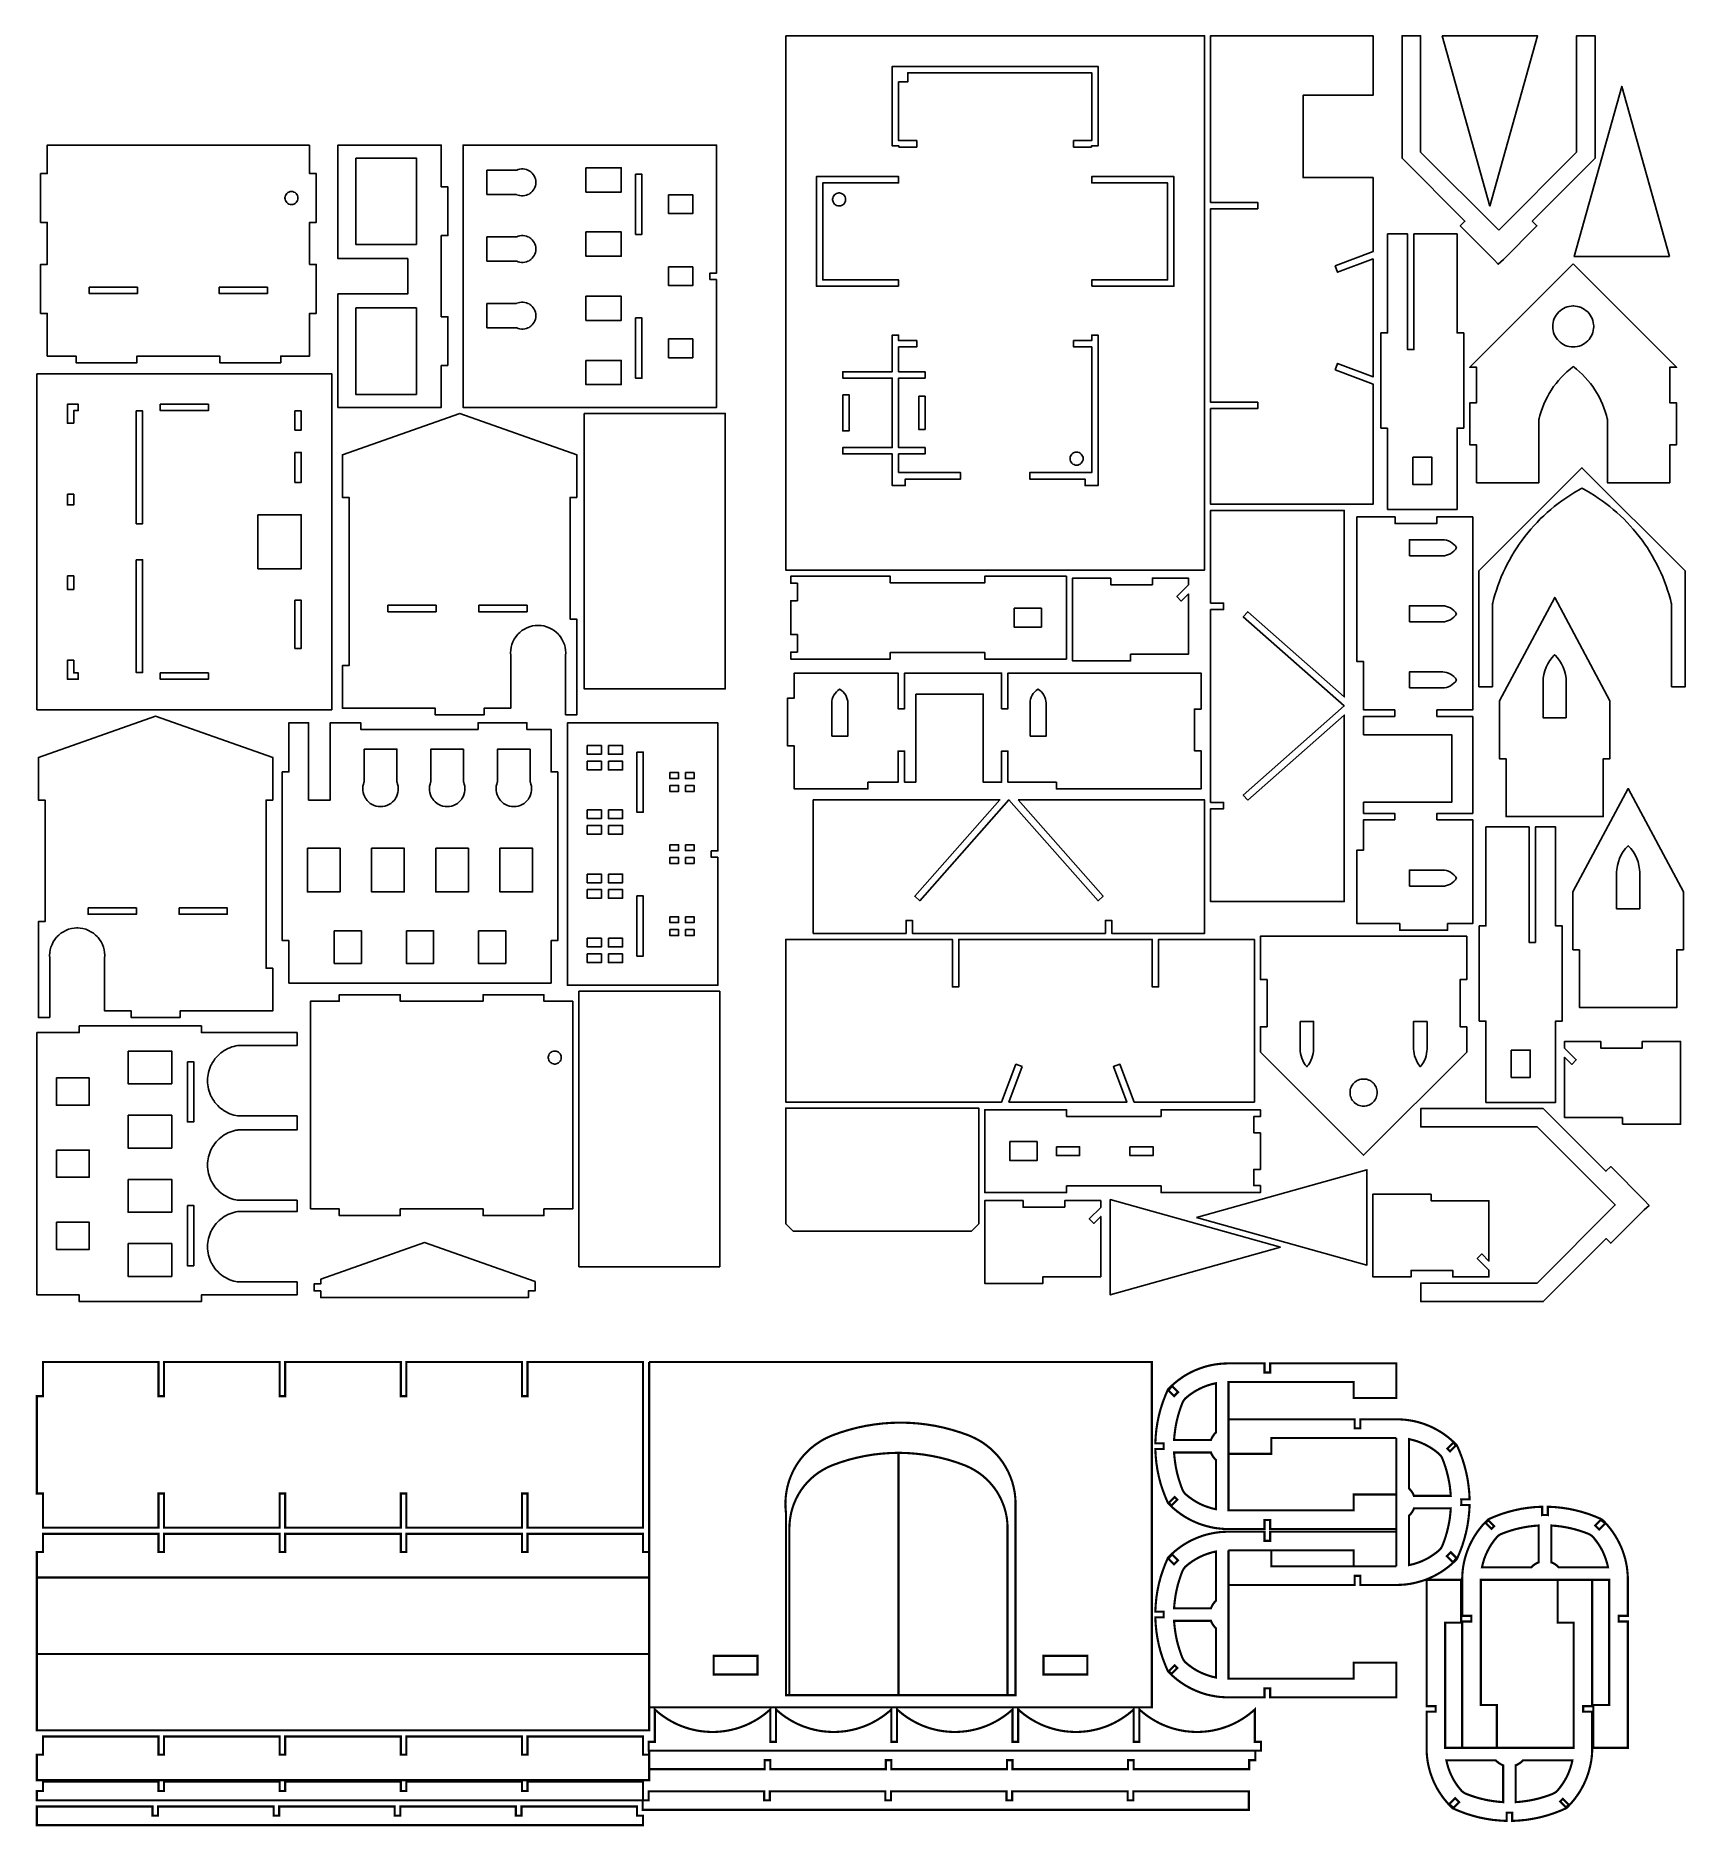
# Model space of a CAD drawing. Extents: x 10 to 282, y 0 to 295.
import ezdxf

# ---------------------------------------------------------------- set-up
doc = ezdxf.new("R2010")
doc.units = 0
doc.layers.get('0').update_dxf_attribs({"linetype": 'CONTINUOUS'})

msp = doc.modelspace()

# ---------------------------------------------------------------- linework, layer by layer
at = {"color": 0}
for points in [[(133.64, 295.46), (202.78, 295.46), (202.78, 207.23), (133.64, 207.23), (133.64, 295.46)], [(224.36, 240.31), (230.61, 237.95), (230.61, 218.1), (203.78, 218.1), (203.78, 233.9), (211.57, 233.9), (211.57, 234.95), (203.78, 234.95), (203.78, 266.9), (211.57, 266.9), (211.57, 267.95), (203.78, 267.95), (203.78, 295.46), (230.61, 295.46), (230.61, 285.64), (219.05, 285.64), (219.05, 272.06), (230.61, 272.06), (230.61, 259.82), (224.36, 257.46), (224.75, 256.41), (230.61, 258.63), (230.61, 239.14), (224.75, 241.36), (224.36, 240.31)], [(251.34, 263.35), (264.2, 276.26), (264.2, 295.46), (267.25, 295.46), (267.25, 275.24), (256.88, 264.87), (257.66, 264.1), (252.11, 258.54), (251.25, 257.75), (250.52, 258.54), (244.99, 264.07), (245.77, 264.85), (235.38, 275.24), (235.38, 295.46), (238.43, 295.46), (238.43, 276.26), (251.34, 263.35)], [(249.89, 267.36), (242.02, 295.46), (257.76, 295.46), (249.89, 267.36)], [(181.14, 277.1), (184.09, 277.1), (184.09, 277.28), (185.19, 277.28), (185.19, 290.41), (151.22, 290.41), (151.22, 277.28), (152.32, 277.28), (152.32, 277.1), (155.27, 277.1), (155.27, 278.15), (152.27, 278.15), (152.27, 287.86), (153.77, 287.86), (153.77, 289.36), (184.14, 289.36), (184.14, 278.15), (181.14, 278.15), (181.14, 277.1)], [(279.51, 259.02), (263.78, 259.02), (271.65, 287.12), (279.51, 259.02)], [(55.01, 277.42), (55.01, 272.71), (56.11, 272.71), (56.11, 264.66), (55.01, 264.66), (55.01, 257.71), (56.11, 257.71), (56.11, 249.63), (55.01, 249.63), (55.01, 242.58), (50.25, 242.58), (50.25, 241.48), (40.2, 241.48), (40.2, 242.58), (26.51, 242.58), (26.51, 241.48), (16.46, 241.48), (16.46, 242.58), (11.7, 242.58), (11.7, 249.63), (10.6, 249.63), (10.6, 257.71), (11.7, 257.71), (11.7, 264.66), (10.6, 264.66), (10.6, 272.71), (11.7, 272.71), (11.7, 277.42), (55.01, 277.42)], [(77.85, 241.01), (76.75, 241.01), (76.75, 234.11), (59.69, 234.11), (59.69, 252.83), (71.24, 252.83), (71.24, 258.69), (59.69, 258.69), (59.69, 277.42), (76.75, 277.42), (76.75, 270.52), (77.85, 270.52), (77.85, 262.47), (76.75, 262.47), (76.75, 249.06), (77.85, 249.06), (77.85, 241.01)], [(62.65, 275.28), (72.66, 275.28), (72.66, 261.01), (62.65, 261.01), (62.65, 275.28)], [(122.22, 255.24), (122.22, 234.11), (80.36, 234.11), (80.36, 277.42), (122.22, 277.42), (122.22, 256.29), (121.12, 256.29), (121.12, 255.24), (122.22, 255.24)], [(84.29, 273.27), (84.29, 269.26), (89.17, 269.26), (89.24, 269.23), (89.44, 269.15), (89.71, 269.08), (89.99, 269.04), (90.27, 269.04), (90.55, 269.07), (90.82, 269.14), (91.08, 269.24), (91.27, 269.33), (91.33, 269.37), (91.39, 269.41), (91.57, 269.54), (91.77, 269.73), (91.95, 269.95), (92.1, 270.18), (92.22, 270.43), (92.31, 270.7), (92.36, 270.98), (92.38, 271.19), (92.38, 271.26), (92.38, 271.34), (92.36, 271.55), (92.31, 271.83), (92.22, 272.09), (92.1, 272.35), (91.95, 272.58), (91.77, 272.8), (91.57, 272.99), (91.39, 273.12), (91.33, 273.16), (91.27, 273.19), (91.08, 273.29), (90.82, 273.39), (90.55, 273.46), (90.27, 273.49), (89.99, 273.49), (89.71, 273.45), (89.44, 273.38), (89.24, 273.3), (89.17, 273.27), (84.29, 273.27)], [(100.65, 273.67), (106.47, 273.67), (106.47, 269.66), (100.65, 269.66), (100.65, 273.67)], [(108.85, 272.61), (109.9, 272.61), (109.9, 262.66), (108.85, 262.66), (108.85, 272.61)], [(152.27, 254.1), (152.27, 255.15), (139.74, 255.15), (139.74, 271.18), (152.27, 271.18), (152.27, 272.23), (138.69, 272.23), (138.69, 254.1), (152.27, 254.1)], [(184.14, 254.1), (197.73, 254.1), (197.73, 272.23), (184.14, 272.23), (184.14, 271.18), (196.68, 271.18), (196.68, 255.15), (184.14, 255.15), (184.14, 254.1)], [(53.1, 268.68), (53.1, 268.63), (53.07, 268.47), (53.01, 268.26), (52.91, 268.08), (52.78, 267.92), (52.62, 267.79), (52.44, 267.69), (52.24, 267.63), (52.08, 267.61), (52.02, 267.61), (51.97, 267.61), (51.8, 267.63), (51.6, 267.69), (51.42, 267.79), (51.26, 267.92), (51.13, 268.08), (51.03, 268.26), (50.97, 268.47), (50.95, 268.63), (50.95, 268.68), (50.95, 268.74), (50.97, 268.9), (51.03, 269.1), (51.13, 269.28), (51.26, 269.44), (51.42, 269.57), (51.6, 269.67), (51.8, 269.74), (51.97, 269.76), (52.02, 269.76), (52.08, 269.76), (52.24, 269.74), (52.44, 269.67), (52.62, 269.57), (52.78, 269.44), (52.91, 269.28), (53.01, 269.1), (53.07, 268.9), (53.1, 268.74), (53.1, 268.68)], [(114.29, 269.22), (118.29, 269.22), (118.29, 266.12), (114.29, 266.12), (114.29, 269.22)], [(143.51, 268.45), (143.51, 268.39), (143.49, 268.23), (143.43, 268.03), (143.33, 267.84), (143.2, 267.69), (143.04, 267.55), (142.86, 267.46), (142.65, 267.39), (142.49, 267.37), (142.44, 267.37), (142.38, 267.37), (142.22, 267.39), (142.02, 267.46), (141.84, 267.55), (141.68, 267.69), (141.55, 267.84), (141.45, 268.03), (141.38, 268.23), (141.36, 268.39), (141.36, 268.45), (141.36, 268.5), (141.38, 268.66), (141.45, 268.86), (141.55, 269.05), (141.68, 269.21), (141.84, 269.34), (142.02, 269.44), (142.22, 269.5), (142.38, 269.52), (142.44, 269.52), (142.49, 269.52), (142.65, 269.5), (142.86, 269.44), (143.04, 269.34), (143.2, 269.21), (143.33, 269.05), (143.43, 268.86), (143.49, 268.66), (143.51, 268.5), (143.51, 268.45)], [(84.29, 258.26), (84.29, 262.26), (89.17, 262.26), (89.24, 262.29), (89.44, 262.37), (89.71, 262.44), (89.99, 262.48), (90.27, 262.49), (90.55, 262.45), (90.82, 262.39), (91.08, 262.29), (91.27, 262.19), (91.33, 262.15), (91.39, 262.11), (91.57, 261.98), (91.77, 261.79), (91.95, 261.58), (92.1, 261.34), (92.22, 261.09), (92.31, 260.82), (92.36, 260.54), (92.38, 260.33), (92.38, 260.26), (92.38, 260.19), (92.36, 259.97), (92.31, 259.7), (92.22, 259.43), (92.1, 259.18), (91.95, 258.94), (91.77, 258.73), (91.57, 258.53), (91.39, 258.4), (91.33, 258.37), (91.27, 258.33), (91.08, 258.23), (90.82, 258.13), (90.55, 258.06), (90.27, 258.03), (89.99, 258.04), (89.71, 258.07), (89.44, 258.15), (89.24, 258.23), (89.17, 258.26), (84.29, 258.26)], [(100.65, 263.07), (106.47, 263.07), (106.47, 259.06), (100.65, 259.06), (100.65, 263.07)], [(232.98, 230.7), (231.88, 230.7), (231.88, 246.39), (232.98, 246.39), (232.98, 262.76), (236.3, 262.76), (236.3, 243.66), (237.34, 243.66), (237.34, 262.76), (244.46, 262.76), (244.46, 246.39), (245.56, 246.39), (245.56, 230.7), (244.46, 230.7), (244.46, 217.25), (232.98, 217.25), (232.98, 230.7)], [(114.29, 257.31), (118.29, 257.31), (118.29, 254.22), (114.29, 254.22), (114.29, 257.31)], [(263.63, 257.81), (280.7, 240.74), (279.57, 240.74), (279.57, 234.88), (280.67, 234.88), (280.67, 227.91), (279.57, 227.91), (279.57, 221.65), (269.29, 221.65), (269.29, 232.13), (269.25, 232.29), (269.13, 232.77), (268.94, 233.41), (268.72, 234.04), (268.47, 234.65), (268.2, 235.26), (267.9, 235.85), (267.58, 236.42), (267.23, 236.98), (266.86, 237.53), (266.47, 238.06), (266.05, 238.57), (265.61, 239.06), (265.15, 239.54), (264.66, 239.99), (264.16, 240.43), (263.77, 240.74), (263.63, 240.84), (263.5, 240.74), (263.11, 240.43), (262.61, 239.99), (262.12, 239.54), (261.66, 239.06), (261.22, 238.57), (260.8, 238.06), (260.41, 237.53), (260.04, 236.98), (259.69, 236.42), (259.37, 235.85), (259.07, 235.26), (258.8, 234.65), (258.55, 234.04), (258.33, 233.41), (258.14, 232.77), (258.02, 232.29), (257.98, 232.13), (257.98, 221.65), (247.7, 221.65), (247.7, 227.91), (246.6, 227.91), (246.6, 234.88), (247.7, 234.88), (247.7, 240.74), (246.57, 240.74), (263.63, 257.81)], [(18.65, 253.94), (26.6, 253.94), (26.6, 252.89), (18.65, 252.89), (18.65, 253.94)], [(40.11, 253.94), (48.06, 253.94), (48.06, 252.89), (40.11, 252.89), (40.11, 253.94)], [(84.29, 247.25), (84.29, 251.26), (89.17, 251.26), (89.24, 251.29), (89.44, 251.37), (89.71, 251.44), (89.99, 251.48), (90.27, 251.48), (90.55, 251.45), (90.82, 251.38), (91.08, 251.28), (91.27, 251.18), (91.33, 251.14), (91.39, 251.11), (91.57, 250.98), (91.77, 250.79), (91.95, 250.57), (92.1, 250.33), (92.22, 250.08), (92.31, 249.82), (92.36, 249.54), (92.38, 249.33), (92.38, 249.25), (92.38, 249.18), (92.36, 248.97), (92.31, 248.69), (92.22, 248.42), (92.1, 248.17), (91.95, 247.94), (91.77, 247.72), (91.57, 247.53), (91.39, 247.4), (91.33, 247.36), (91.27, 247.32), (91.08, 247.23), (90.82, 247.13), (90.55, 247.06), (90.27, 247.03), (89.99, 247.03), (89.71, 247.07), (89.44, 247.14), (89.24, 247.22), (89.17, 247.25), (84.29, 247.25)], [(100.65, 252.47), (106.47, 252.47), (106.47, 248.46), (100.65, 248.46), (100.65, 252.47)], [(62.65, 250.52), (72.66, 250.52), (72.66, 236.24), (62.65, 236.24), (62.65, 250.52)], [(108.85, 248.87), (109.9, 248.87), (109.9, 238.92), (108.85, 238.92), (108.85, 248.87)], [(267.02, 247.46), (267.02, 247.38), (267, 247.12), (266.95, 246.78), (266.87, 246.46), (266.75, 246.15), (266.61, 245.85), (266.44, 245.57), (266.25, 245.31), (266.03, 245.07), (265.79, 244.85), (265.53, 244.66), (265.25, 244.49), (264.95, 244.35), (264.64, 244.23), (264.32, 244.15), (263.98, 244.1), (263.72, 244.08), (263.63, 244.08), (263.55, 244.08), (263.29, 244.1), (262.95, 244.15), (262.63, 244.23), (262.32, 244.35), (262.02, 244.49), (261.74, 244.66), (261.48, 244.85), (261.24, 245.07), (261.02, 245.31), (260.83, 245.57), (260.66, 245.85), (260.52, 246.15), (260.4, 246.46), (260.32, 246.78), (260.27, 247.12), (260.25, 247.38), (260.25, 247.46), (260.25, 247.55), (260.27, 247.81), (260.32, 248.15), (260.4, 248.47), (260.52, 248.78), (260.66, 249.08), (260.83, 249.36), (261.02, 249.62), (261.24, 249.86), (261.48, 250.07), (261.74, 250.27), (262.02, 250.44), (262.32, 250.58), (262.63, 250.7), (262.95, 250.78), (263.29, 250.83), (263.55, 250.85), (263.63, 250.85), (263.72, 250.85), (263.98, 250.83), (264.32, 250.78), (264.64, 250.7), (264.95, 250.58), (265.25, 250.44), (265.53, 250.27), (265.79, 250.07), (266.03, 249.86), (266.25, 249.62), (266.44, 249.36), (266.61, 249.08), (266.75, 248.78), (266.87, 248.47), (266.95, 248.15), (267, 247.81), (267.02, 247.55), (267.02, 247.46)], [(114.29, 245.41), (118.29, 245.41), (118.29, 242.31), (114.29, 242.31), (114.29, 245.41)], [(152.27, 223.33), (152.27, 226.41), (156.64, 226.41), (156.64, 227.46), (152.27, 227.46), (152.27, 238.94), (156.64, 238.94), (156.64, 239.99), (152.27, 239.99), (152.27, 244.1), (155.27, 244.1), (155.27, 245.15), (152.27, 245.15), (152.27, 246.05), (151.22, 246.05), (151.22, 239.99), (143.05, 239.99), (143.05, 238.94), (151.22, 238.94), (151.22, 227.46), (143.05, 227.46), (143.05, 226.41), (151.22, 226.41), (151.22, 221.18), (153.37, 221.18), (153.37, 222.28), (162.5, 222.28), (162.5, 223.33), (152.27, 223.33)], [(181.14, 245.15), (181.14, 244.1), (184.14, 244.1), (184.14, 223.33), (173.91, 223.33), (173.91, 222.28), (183.04, 222.28), (183.04, 221.18), (185.19, 221.18), (185.19, 246.05), (184.14, 246.05), (184.14, 245.15), (181.14, 245.15)], [(10, 239.67), (58.69, 239.67), (58.69, 184.17), (10, 184.17), (10, 239.67)], [(100.65, 241.87), (106.47, 241.87), (106.47, 237.86), (100.65, 237.86), (100.65, 241.87)], [(16.1, 231.49), (16.1, 233.57), (16.82, 233.57), (16.82, 234.62), (15.05, 234.62), (15.05, 231.49), (16.1, 231.49)], [(30.37, 234.62), (38.32, 234.62), (38.32, 233.57), (30.37, 233.57), (30.37, 234.62)], [(143.05, 236.18), (144.1, 236.18), (144.1, 230.23), (143.05, 230.23), (143.05, 236.18)], [(155.59, 235.95), (156.64, 235.95), (156.64, 230.46), (155.59, 230.46), (155.59, 235.95)], [(26.41, 233.52), (27.46, 233.52), (27.46, 214.9), (26.41, 214.9), (26.41, 233.52)], [(52.59, 233.52), (53.64, 233.52), (53.64, 230.37), (52.59, 230.37), (52.59, 233.52)], [(97.27, 183.32), (97.27, 193.08), (97.28, 193.2), (97.3, 193.56), (97.27, 194.03), (97.2, 194.5), (97.08, 194.96), (96.91, 195.4), (96.69, 195.83), (96.44, 196.23), (96.21, 196.51), (96.13, 196.6), (96.05, 196.69), (95.79, 196.94), (95.42, 197.24), (95.02, 197.5), (94.6, 197.72), (94.16, 197.89), (93.7, 198.01), (93.23, 198.08), (92.87, 198.11), (92.75, 198.11), (92.63, 198.11), (92.27, 198.08), (91.8, 198.01), (91.34, 197.89), (90.9, 197.72), (90.48, 197.5), (90.08, 197.24), (89.71, 196.94), (89.45, 196.69), (89.37, 196.6), (89.29, 196.51), (89.07, 196.23), (88.81, 195.83), (88.59, 195.4), (88.42, 194.96), (88.3, 194.5), (88.23, 194.03), (88.2, 193.56), (88.22, 193.2), (88.23, 193.08), (88.23, 184.42), (83.82, 184.42), (83.82, 183.32), (75.77, 183.32), (75.77, 184.42), (60.45, 184.42), (60.45, 191.47), (61.55, 191.47), (61.55, 219.23), (60.45, 219.23), (60.45, 226.28), (79.8, 233.1), (99.14, 226.28), (99.14, 219.23), (98.04, 219.23), (98.04, 199.16), (99.14, 199.16), (99.14, 183.32), (97.27, 183.32)], [(100.37, 233.11), (123.64, 233.11), (123.64, 187.61), (100.37, 187.61), (100.37, 233.11)], [(52.59, 226.68), (53.64, 226.68), (53.64, 221.73), (52.59, 221.73), (52.59, 226.68)], [(182.73, 225.64), (182.73, 225.59), (182.71, 225.42), (182.64, 225.22), (182.54, 225.04), (182.41, 224.88), (182.25, 224.75), (182.07, 224.65), (181.87, 224.59), (181.71, 224.57), (181.65, 224.57), (181.6, 224.57), (181.44, 224.59), (181.23, 224.65), (181.05, 224.75), (180.89, 224.88), (180.76, 225.04), (180.66, 225.22), (180.6, 225.42), (180.58, 225.59), (180.58, 225.64), (180.58, 225.7), (180.6, 225.86), (180.66, 226.06), (180.76, 226.24), (180.89, 226.4), (181.05, 226.53), (181.23, 226.63), (181.44, 226.69), (181.6, 226.72), (181.65, 226.72), (181.71, 226.72), (181.87, 226.69), (182.07, 226.63), (182.25, 226.53), (182.41, 226.4), (182.54, 226.24), (182.64, 226.06), (182.71, 225.86), (182.73, 225.7), (182.73, 225.64)], [(237.16, 225.89), (240.29, 225.89), (240.29, 221.39), (237.16, 221.39), (237.16, 225.89)], [(250.31, 187.98), (248.06, 187.98), (248.06, 207.11), (265.09, 224.14), (282.13, 207.11), (282.13, 187.98), (279.88, 187.98), (279.88, 201.64), (279.83, 201.83), (279.68, 202.4), (279.47, 203.16), (279.23, 203.91), (278.98, 204.65), (278.71, 205.38), (278.42, 206.11), (278.11, 206.82), (277.78, 207.52), (277.44, 208.22), (277.07, 208.9), (276.69, 209.58), (276.29, 210.24), (275.88, 210.89), (275.45, 211.54), (275, 212.16), (274.53, 212.78), (274.05, 213.39), (273.56, 213.98), (273.04, 214.56), (272.52, 215.12), (271.97, 215.68), (271.42, 216.21), (270.85, 216.74), (270.26, 217.25), (269.66, 217.74), (269.05, 218.22), (268.42, 218.68), (267.78, 219.13), (267.13, 219.56), (266.46, 219.98), (265.78, 220.37), (265.27, 220.66), (265.09, 220.75), (264.92, 220.66), (264.4, 220.37), (263.72, 219.98), (263.06, 219.56), (262.4, 219.13), (261.76, 218.68), (261.14, 218.22), (260.52, 217.74), (259.92, 217.25), (259.34, 216.74), (258.77, 216.21), (258.21, 215.68), (257.67, 215.12), (257.14, 214.56), (256.63, 213.98), (256.13, 213.39), (255.65, 212.78), (255.19, 212.16), (254.74, 211.54), (254.31, 210.89), (253.89, 210.24), (253.49, 209.58), (253.11, 208.9), (252.75, 208.22), (252.4, 207.52), (252.08, 206.82), (251.77, 206.11), (251.48, 205.38), (251.2, 204.65), (250.95, 203.91), (250.72, 203.16), (250.5, 202.4), (250.35, 201.83), (250.31, 201.64), (250.31, 187.98)], [(15.05, 219.77), (16.1, 219.77), (16.1, 218), (15.05, 218), (15.05, 219.77)], [(46.5, 216.38), (53.64, 216.38), (53.64, 207.45), (46.5, 207.45), (46.5, 216.38)], [(209.91, 169.25), (225.84, 183.3), (225.84, 152.5), (203.78, 152.5), (203.78, 167.82), (205.92, 167.82), (205.92, 168.87), (203.78, 168.87), (203.78, 200.73), (205.92, 200.73), (205.92, 201.78), (203.78, 201.78), (203.78, 217.1), (225.84, 217.1), (225.84, 186.3), (209.91, 200.35), (209.17, 199.51), (225.85, 184.8), (209.17, 170.09), (209.91, 169.25)], [(234.17, 184.14), (229.02, 184.14), (229.02, 192.14), (227.92, 192.14), (227.92, 216.01), (234.22, 216.01), (234.22, 214.91), (241.1, 214.91), (241.1, 216.01), (247.06, 216.01), (247.06, 184.14), (241.15, 184.14), (241.15, 183.09), (247.06, 183.09), (247.06, 167.06), (241.15, 167.06), (241.15, 166.01), (247.06, 166.01), (247.06, 148.87), (242.91, 148.87), (242.91, 147.77), (235.01, 147.77), (235.01, 148.87), (227.92, 148.87), (227.92, 161.01), (229.02, 161.01), (229.02, 166.01), (234.17, 166.01), (234.17, 167.06), (229.02, 167.06), (229.02, 168.91), (243.58, 168.91), (243.58, 180.05), (229.02, 180.05), (229.02, 183.09), (234.17, 183.09), (234.17, 184.14)], [(236.6, 209.59), (236.6, 212.25), (242.03, 212.25), (242.12, 212.25), (242.39, 212.23), (242.74, 212.16), (243.07, 212.05), (243.38, 211.89), (243.68, 211.7), (243.95, 211.48), (244.18, 211.22), (244.34, 211), (244.39, 210.92), (244.34, 210.85), (244.18, 210.63), (243.95, 210.37), (243.68, 210.14), (243.38, 209.95), (243.07, 209.8), (242.74, 209.69), (242.39, 209.62), (242.12, 209.59), (242.03, 209.59), (236.6, 209.59)], [(26.41, 208.94), (27.46, 208.94), (27.46, 190.31), (26.41, 190.31), (26.41, 208.94)], [(15.05, 206.29), (16.1, 206.29), (16.1, 204.06), (15.05, 204.06), (15.05, 206.29)], [(179.98, 192.55), (166.48, 192.55), (166.48, 193.65), (150.89, 193.65), (150.89, 192.55), (134.47, 192.55), (134.47, 193.7), (135.57, 193.7), (135.57, 196.59), (134.47, 196.59), (134.47, 202.18), (135.57, 202.18), (135.57, 205.08), (134.47, 205.08), (134.47, 206.23), (150.89, 206.23), (150.89, 205.13), (166.48, 205.13), (166.48, 206.23), (179.98, 206.23), (179.98, 192.55)], [(187.28, 205.92), (187.28, 204.82), (194.16, 204.82), (194.16, 205.92), (200.12, 205.92), (200.12, 204.79), (198.2, 202.87), (198.94, 202.13), (200.12, 203.3), (200.12, 193.34), (190.57, 193.34), (190.57, 192.24), (180.98, 192.24), (180.98, 205.92), (187.28, 205.92)], [(52.59, 202.26), (53.64, 202.26), (53.64, 194.31), (52.59, 194.31), (52.59, 202.26)], [(67.96, 201.42), (75.91, 201.42), (75.91, 200.37), (67.96, 200.37), (67.96, 201.42)], [(82.96, 201.42), (90.94, 201.42), (90.94, 200.37), (82.96, 200.37), (82.96, 201.42)], [(236.6, 198.69), (236.6, 201.34), (242.03, 201.34), (242.12, 201.34), (242.39, 201.32), (242.74, 201.25), (243.07, 201.14), (243.38, 200.99), (243.68, 200.79), (243.95, 200.57), (244.18, 200.31), (244.34, 200.09), (244.39, 200.01), (244.34, 199.94), (244.18, 199.72), (243.95, 199.46), (243.68, 199.23), (243.38, 199.04), (243.07, 198.89), (242.74, 198.78), (242.39, 198.71), (242.12, 198.69), (242.03, 198.69), (236.6, 198.69)], [(251.46, 185.66), (260.58, 202.72), (269.69, 185.66), (269.69, 176.09), (268.59, 176.09), (268.59, 166.54), (252.56, 166.54), (252.56, 176.09), (251.46, 176.09), (251.46, 185.66)], [(171.34, 200.95), (175.83, 200.95), (175.83, 197.82), (171.34, 197.82), (171.34, 200.95)], [(16.1, 192.35), (15.05, 192.35), (15.05, 189.21), (16.82, 189.21), (16.82, 190.26), (16.1, 190.26), (16.1, 192.35)], [(262.49, 182.87), (258.67, 182.87), (258.67, 188.74), (258.67, 188.9), (258.7, 189.37), (258.79, 190), (258.95, 190.61), (259.16, 191.19), (259.44, 191.76), (259.76, 192.3), (260.14, 192.8), (260.46, 193.16), (260.58, 193.27), (260.69, 193.16), (261.01, 192.8), (261.39, 192.3), (261.72, 191.76), (261.99, 191.19), (262.2, 190.61), (262.36, 190), (262.45, 189.37), (262.49, 188.9), (262.49, 188.74), (262.49, 182.87)], [(30.37, 190.26), (38.32, 190.26), (38.32, 189.21), (30.37, 189.21), (30.37, 190.26)], [(155.09, 186.77), (155.09, 172.2), (153.24, 172.2), (153.24, 177.36), (152.19, 177.36), (152.19, 172.2), (147.19, 172.2), (147.19, 171.1), (135.05, 171.1), (135.05, 178.2), (133.95, 178.2), (133.95, 186.1), (135.05, 186.1), (135.05, 190.24), (152.19, 190.24), (152.19, 184.34), (153.24, 184.34), (153.24, 190.24), (169.27, 190.24), (169.27, 184.34), (170.32, 184.34), (170.32, 190.24), (202.19, 190.24), (202.19, 184.29), (201.09, 184.29), (201.09, 177.41), (202.19, 177.41), (202.19, 171.1), (178.32, 171.1), (178.32, 172.2), (170.32, 172.2), (170.32, 177.36), (169.27, 177.36), (169.27, 172.2), (166.23, 172.2), (166.23, 186.77), (155.09, 186.77)], [(236.6, 187.78), (236.6, 190.43), (242.03, 190.43), (242.12, 190.43), (242.39, 190.41), (242.74, 190.34), (243.07, 190.23), (243.38, 190.08), (243.68, 189.89), (243.95, 189.66), (244.18, 189.4), (244.34, 189.18), (244.39, 189.1), (244.34, 189.03), (244.18, 188.81), (243.95, 188.55), (243.68, 188.32), (243.38, 188.13), (243.07, 187.98), (242.74, 187.87), (242.39, 187.8), (242.12, 187.78), (242.03, 187.78), (236.6, 187.78)], [(141.23, 179.79), (143.88, 179.79), (143.88, 185.22), (143.88, 185.31), (143.86, 185.58), (143.79, 185.92), (143.68, 186.26), (143.53, 186.57), (143.34, 186.87), (143.11, 187.13), (142.85, 187.37), (142.63, 187.53), (142.56, 187.58), (142.48, 187.53), (142.26, 187.37), (142, 187.13), (141.78, 186.87), (141.58, 186.57), (141.43, 186.26), (141.32, 185.92), (141.25, 185.58), (141.23, 185.31), (141.23, 185.22), (141.23, 179.79)], [(173.96, 179.79), (176.61, 179.79), (176.61, 185.22), (176.61, 185.31), (176.59, 185.58), (176.52, 185.92), (176.41, 186.26), (176.26, 186.57), (176.07, 186.87), (175.84, 187.13), (175.58, 187.37), (175.36, 187.53), (175.28, 187.58), (175.21, 187.53), (174.99, 187.37), (174.73, 187.13), (174.5, 186.87), (174.31, 186.57), (174.16, 186.26), (174.05, 185.92), (173.98, 185.58), (173.96, 185.31), (173.96, 185.22), (173.96, 179.79)], [(12.13, 133.35), (10.26, 133.35), (10.26, 149.19), (11.36, 149.19), (11.36, 169.27), (10.26, 169.27), (10.26, 176.31), (29.61, 183.14), (48.95, 176.31), (48.95, 169.27), (47.85, 169.27), (47.85, 141.5), (48.95, 141.5), (48.95, 134.45), (33.63, 134.45), (33.63, 133.35), (25.58, 133.35), (25.58, 134.45), (21.17, 134.45), (21.17, 143.11), (21.19, 143.23), (21.2, 143.59), (21.18, 144.07), (21.1, 144.54), (20.98, 144.99), (20.81, 145.44), (20.6, 145.86), (20.34, 146.26), (20.12, 146.55), (20.04, 146.63), (19.96, 146.72), (19.7, 146.97), (19.32, 147.27), (18.93, 147.53), (18.5, 147.75), (18.06, 147.92), (17.6, 148.04), (17.13, 148.12), (16.77, 148.14), (16.65, 148.14), (16.53, 148.14), (16.17, 148.12), (15.7, 148.04), (15.24, 147.92), (14.8, 147.75), (14.38, 147.53), (13.98, 147.27), (13.61, 146.97), (13.35, 146.72), (13.27, 146.63), (13.19, 146.55), (12.97, 146.26), (12.71, 145.86), (12.5, 145.44), (12.33, 144.99), (12.21, 144.54), (12.13, 144.07), (12.11, 143.59), (12.12, 143.23), (12.13, 143.11), (12.13, 133.35)], [(51.6, 139.05), (51.6, 146.05), (50.5, 146.05), (50.5, 173.92), (51.6, 173.92), (51.6, 182.02), (54.85, 182.02), (54.85, 169.27), (58.43, 169.27), (58.43, 182.02), (63.48, 182.02), (63.48, 180.92), (82.85, 180.92), (82.85, 182.02), (90.9, 182.02), (90.9, 180.92), (94.9, 180.92), (94.9, 173.92), (96, 173.92), (96, 146.05), (94.9, 146.05), (94.9, 139.05), (51.6, 139.05)], [(122.44, 159.82), (122.44, 138.69), (97.58, 138.69), (97.58, 182), (122.44, 182), (122.44, 160.87), (121.34, 160.87), (121.34, 159.82), (122.44, 159.82)], [(64.03, 177.69), (69.44, 177.69), (69.44, 172.25), (69.47, 172.17), (69.56, 171.91), (69.63, 171.55), (69.67, 171.2), (69.65, 170.84), (69.6, 170.49), (69.5, 170.14), (69.36, 169.81), (69.23, 169.57), (69.18, 169.5), (69.13, 169.42), (68.96, 169.21), (68.7, 168.95), (68.42, 168.72), (68.12, 168.54), (67.8, 168.39), (67.45, 168.28), (67.1, 168.21), (66.83, 168.19), (66.74, 168.19), (66.65, 168.19), (66.37, 168.21), (66.02, 168.28), (65.68, 168.39), (65.35, 168.54), (65.05, 168.72), (64.77, 168.95), (64.52, 169.21), (64.35, 169.42), (64.3, 169.5), (64.25, 169.57), (64.12, 169.81), (63.97, 170.14), (63.88, 170.49), (63.82, 170.84), (63.81, 171.2), (63.84, 171.55), (63.91, 171.91), (64, 172.17), (64.03, 172.25), (64.03, 177.69)], [(80.44, 177.69), (75.04, 177.69), (75.04, 172.25), (75, 172.17), (74.92, 171.91), (74.84, 171.55), (74.81, 171.2), (74.83, 170.84), (74.88, 170.49), (74.98, 170.14), (75.12, 169.81), (75.25, 169.57), (75.3, 169.5), (75.35, 169.42), (75.52, 169.21), (75.78, 168.95), (76.06, 168.72), (76.36, 168.54), (76.68, 168.39), (77.02, 168.28), (77.38, 168.21), (77.65, 168.19), (77.74, 168.19), (77.83, 168.19), (78.11, 168.21), (78.46, 168.28), (78.8, 168.39), (79.13, 168.54), (79.43, 168.72), (79.71, 168.95), (79.96, 169.21), (80.13, 169.42), (80.18, 169.5), (80.23, 169.57), (80.36, 169.81), (80.5, 170.14), (80.6, 170.49), (80.66, 170.84), (80.67, 171.2), (80.64, 171.55), (80.56, 171.91), (80.48, 172.17), (80.44, 172.25), (80.44, 177.69)], [(91.45, 177.69), (86.05, 177.69), (86.05, 172.25), (86.01, 172.17), (85.93, 171.91), (85.85, 171.55), (85.82, 171.2), (85.83, 170.84), (85.89, 170.49), (85.99, 170.14), (86.13, 169.81), (86.26, 169.57), (86.31, 169.5), (86.36, 169.42), (86.53, 169.21), (86.78, 168.95), (87.06, 168.72), (87.36, 168.54), (87.69, 168.39), (88.03, 168.28), (88.38, 168.21), (88.66, 168.19), (88.75, 168.19), (88.84, 168.19), (89.11, 168.21), (89.47, 168.28), (89.81, 168.39), (90.13, 168.54), (90.44, 168.72), (90.71, 168.95), (90.97, 169.21), (91.14, 169.42), (91.19, 169.5), (91.24, 169.57), (91.37, 169.81), (91.51, 170.14), (91.61, 170.49), (91.66, 170.84), (91.68, 171.2), (91.65, 171.55), (91.57, 171.91), (91.49, 172.17), (91.45, 172.25), (91.45, 177.69)], [(100.87, 178.25), (103.2, 178.25), (103.2, 176.82), (100.87, 176.82), (100.87, 178.25)], [(104.35, 178.25), (106.69, 178.25), (106.69, 176.82), (104.35, 176.82), (104.35, 178.25)], [(100.87, 175.67), (103.2, 175.67), (103.2, 174.24), (100.87, 174.24), (100.87, 175.67)], [(104.35, 175.67), (106.69, 175.67), (106.69, 174.24), (104.35, 174.24), (104.35, 175.67)], [(109.07, 177.19), (110.12, 177.19), (110.12, 167.24), (109.07, 167.24), (109.07, 177.19)], [(114.5, 173.8), (115.93, 173.8), (115.93, 172.82), (114.5, 172.82), (114.5, 173.8)], [(114.5, 171.67), (115.93, 171.67), (115.93, 170.7), (114.5, 170.7), (114.5, 171.67)], [(117.08, 173.8), (118.51, 173.8), (118.51, 172.82), (117.08, 172.82), (117.08, 173.8)], [(117.08, 171.67), (118.51, 171.67), (118.51, 170.7), (117.08, 170.7), (117.08, 171.67)], [(171.98, 169.3), (202.78, 169.3), (202.78, 147.24), (187.46, 147.24), (187.46, 149.38), (186.41, 149.38), (186.41, 147.24), (154.55, 147.24), (154.55, 149.38), (153.5, 149.38), (153.5, 147.24), (138.18, 147.24), (138.18, 169.3), (168.98, 169.3), (154.93, 153.37), (155.77, 152.63), (170.48, 169.31), (185.19, 152.63), (186.03, 153.37), (171.98, 169.3)], [(264.7, 144.54), (263.6, 144.54), (263.6, 154.11), (272.72, 171.17), (281.83, 154.11), (281.83, 144.54), (280.73, 144.54), (280.73, 134.99), (264.7, 134.99), (264.7, 144.54)], [(100.87, 167.65), (103.2, 167.65), (103.2, 166.22), (100.87, 166.22), (100.87, 167.65)], [(104.35, 167.65), (106.69, 167.65), (106.69, 166.22), (104.35, 166.22), (104.35, 167.65)], [(100.87, 165.07), (103.2, 165.07), (103.2, 163.64), (100.87, 163.64), (100.87, 165.07)], [(104.35, 165.07), (106.69, 165.07), (106.69, 163.64), (104.35, 163.64), (104.35, 165.07)], [(248.14, 132.78), (248.14, 148.47), (249.24, 148.47), (249.24, 164.84), (256.36, 164.84), (256.36, 145.75), (257.41, 145.75), (257.41, 164.84), (260.72, 164.84), (260.72, 148.47), (261.82, 148.47), (261.82, 132.78), (260.72, 132.78), (260.72, 119.33), (249.24, 119.33), (249.24, 132.78), (248.14, 132.78)], [(54.65, 161.32), (60.05, 161.32), (60.05, 154.1), (54.65, 154.1), (54.65, 161.32)], [(65.25, 161.32), (70.65, 161.32), (70.65, 154.1), (65.25, 154.1), (65.25, 161.32)], [(75.85, 161.32), (81.25, 161.32), (81.25, 154.1), (75.85, 154.1), (75.85, 161.32)], [(86.45, 161.32), (91.85, 161.32), (91.85, 154.1), (86.45, 154.1), (86.45, 161.32)], [(114.5, 161.89), (115.93, 161.89), (115.93, 160.92), (114.5, 160.92), (114.5, 161.89)], [(114.5, 159.77), (115.93, 159.77), (115.93, 158.8), (114.5, 158.8), (114.5, 159.77)], [(117.08, 161.89), (118.51, 161.89), (118.51, 160.92), (117.08, 160.92), (117.08, 161.89)], [(117.08, 159.77), (118.51, 159.77), (118.51, 158.8), (117.08, 158.8), (117.08, 159.77)], [(274.62, 151.32), (270.81, 151.32), (270.81, 157.19), (270.81, 157.35), (270.84, 157.82), (270.93, 158.45), (271.09, 159.06), (271.3, 159.64), (271.57, 160.21), (271.9, 160.75), (272.28, 161.25), (272.6, 161.61), (272.72, 161.72), (272.83, 161.61), (273.15, 161.25), (273.53, 160.75), (273.86, 160.21), (274.13, 159.64), (274.34, 159.06), (274.5, 158.45), (274.59, 157.82), (274.62, 157.35), (274.62, 157.19), (274.62, 151.32)], [(100.87, 157.05), (103.2, 157.05), (103.2, 155.62), (100.87, 155.62), (100.87, 157.05)], [(104.35, 157.05), (106.69, 157.05), (106.69, 155.62), (104.35, 155.62), (104.35, 157.05)], [(236.6, 155.05), (236.6, 157.7), (242.03, 157.7), (242.12, 157.7), (242.39, 157.68), (242.74, 157.61), (243.07, 157.5), (243.38, 157.35), (243.68, 157.16), (243.95, 156.93), (244.18, 156.67), (244.34, 156.45), (244.39, 156.38), (244.34, 156.3), (244.18, 156.08), (243.95, 155.82), (243.68, 155.59), (243.38, 155.4), (243.07, 155.25), (242.74, 155.14), (242.39, 155.07), (242.12, 155.05), (242.03, 155.05), (236.6, 155.05)], [(100.87, 154.47), (103.2, 154.47), (103.2, 153.04), (100.87, 153.04), (100.87, 154.47)], [(104.35, 154.47), (106.69, 154.47), (106.69, 153.04), (104.35, 153.04), (104.35, 154.47)], [(18.46, 151.46), (26.44, 151.46), (26.44, 150.41), (18.46, 150.41), (18.46, 151.46)], [(33.49, 151.46), (41.44, 151.46), (41.44, 150.41), (33.49, 150.41), (33.49, 151.46)], [(109.07, 153.45), (110.12, 153.45), (110.12, 143.5), (109.07, 143.5), (109.07, 153.45)], [(114.5, 149.99), (115.93, 149.99), (115.93, 149.02), (114.5, 149.02), (114.5, 149.99)], [(114.5, 147.87), (115.93, 147.87), (115.93, 146.89), (114.5, 146.89), (114.5, 147.87)], [(117.08, 149.99), (118.51, 149.99), (118.51, 149.02), (117.08, 149.02), (117.08, 149.99)], [(117.08, 147.87), (118.51, 147.87), (118.51, 146.89), (117.08, 146.89), (117.08, 147.87)], [(59.1, 147.69), (63.59, 147.69), (63.59, 142.28), (59.1, 142.28), (59.1, 147.69)], [(71, 147.69), (75.5, 147.69), (75.5, 142.28), (71, 142.28), (71, 147.69)], [(82.9, 147.69), (87.4, 147.69), (87.4, 142.28), (82.9, 142.28), (82.9, 147.69)], [(100.87, 146.45), (103.2, 146.45), (103.2, 145.02), (100.87, 145.02), (100.87, 146.45)], [(104.35, 146.45), (106.69, 146.45), (106.69, 145.02), (104.35, 145.02), (104.35, 146.45)], [(172.69, 125.26), (171.64, 125.65), (169.28, 119.4), (133.64, 119.4), (133.64, 146.24), (161.15, 146.24), (161.15, 138.41), (162.2, 138.41), (162.2, 146.24), (194.15, 146.24), (194.15, 138.41), (195.2, 138.41), (195.2, 146.24), (211, 146.24), (211, 119.4), (191.15, 119.4), (188.79, 125.65), (187.74, 125.26), (189.96, 119.4), (170.47, 119.4), (172.69, 125.26)], [(246.07, 146.77), (246.07, 139.63), (244.97, 139.63), (244.97, 131.83), (246.07, 131.83), (246.07, 127.65), (229.04, 110.61), (212, 127.65), (212, 131.83), (213.09, 131.83), (213.09, 139.63), (212, 139.63), (212, 146.77), (246.07, 146.77)], [(100.87, 143.87), (103.2, 143.87), (103.2, 142.44), (100.87, 142.44), (100.87, 143.87)], [(104.35, 143.87), (106.69, 143.87), (106.69, 142.44), (104.35, 142.44), (104.35, 143.87)], [(55.17, 101.74), (55.17, 136.03), (59.93, 136.03), (59.93, 137.13), (69.98, 137.13), (69.98, 136.03), (83.67, 136.03), (83.67, 137.13), (93.72, 137.13), (93.72, 136.03), (98.48, 136.03), (98.48, 101.74), (93.72, 101.74), (93.72, 100.64), (83.67, 100.64), (83.67, 101.74), (69.98, 101.74), (69.98, 100.64), (59.93, 100.64), (59.93, 101.74), (55.17, 101.74)], [(99.48, 137.69), (122.74, 137.69), (122.74, 92.19), (99.48, 92.19), (99.48, 137.69)], [(43.21, 101.31), (43.12, 101.3), (42.86, 101.25), (42.52, 101.17), (42.18, 101.07), (41.85, 100.95), (41.53, 100.81), (41.23, 100.65), (40.93, 100.48), (40.64, 100.28), (40.36, 100.08), (40.1, 99.85), (39.85, 99.61), (39.61, 99.35), (39.39, 99.08), (39.19, 98.8), (39, 98.5), (38.87, 98.27), (38.83, 98.19), (38.79, 98.11), (38.67, 97.87), (38.54, 97.55), (38.43, 97.21), (38.34, 96.88), (38.27, 96.54), (38.21, 96.19), (38.18, 95.85), (38.17, 95.5), (38.18, 95.16), (38.21, 94.81), (38.27, 94.47), (38.34, 94.13), (38.43, 93.79), (38.54, 93.46), (38.67, 93.13), (38.79, 92.89), (38.83, 92.81), (38.87, 92.74), (39, 92.5), (39.19, 92.21), (39.39, 91.92), (39.61, 91.65), (39.85, 91.4), (40.1, 91.16), (40.36, 90.93), (40.64, 90.72), (40.93, 90.53), (41.23, 90.36), (41.53, 90.2), (41.85, 90.06), (42.18, 89.94), (42.52, 89.84), (42.86, 89.76), (43.12, 89.71), (43.21, 89.7), (52.97, 89.7), (52.97, 87.56), (37.17, 87.56), (37.17, 86.46), (17, 86.46), (17, 87.56), (10, 87.56), (10, 130.87), (17, 130.87), (17, 131.97), (37.17, 131.97), (37.17, 130.87), (52.97, 130.87), (52.97, 128.74), (43.21, 128.74), (43.12, 128.72), (42.86, 128.68), (42.52, 128.59), (42.18, 128.49), (41.85, 128.37), (41.53, 128.23), (41.23, 128.08), (40.93, 127.9), (40.64, 127.71), (40.36, 127.5), (40.1, 127.27), (39.85, 127.03), (39.61, 126.78), (39.39, 126.51), (39.19, 126.22), (39, 125.93), (38.87, 125.7), (38.83, 125.62), (38.79, 125.54), (38.67, 125.3), (38.54, 124.97), (38.43, 124.64), (38.34, 124.3), (38.27, 123.96), (38.21, 123.62), (38.18, 123.27), (38.17, 122.93), (38.18, 122.58), (38.21, 122.24), (38.27, 121.89), (38.34, 121.55), (38.43, 121.22), (38.54, 120.89), (38.67, 120.56), (38.79, 120.32), (38.83, 120.24), (38.87, 120.16), (39, 119.93), (39.19, 119.63), (39.39, 119.35), (39.61, 119.08), (39.85, 118.82), (40.1, 118.58), (40.36, 118.36), (40.64, 118.15), (40.93, 117.96), (41.23, 117.78), (41.53, 117.62), (41.85, 117.48), (42.18, 117.36), (42.52, 117.26), (42.86, 117.18), (43.12, 117.13), (43.21, 117.12), (52.97, 117.12), (52.97, 114.8), (43.21, 114.8), (43.12, 114.78), (42.86, 114.74), (42.52, 114.65), (42.18, 114.55), (41.85, 114.43), (41.53, 114.29), (41.23, 114.14), (40.93, 113.96), (40.64, 113.77), (40.36, 113.56), (40.1, 113.34), (39.85, 113.09), (39.61, 112.84), (39.39, 112.57), (39.19, 112.29), (39, 111.99), (38.87, 111.76), (38.83, 111.68), (38.79, 111.6), (38.67, 111.36), (38.54, 111.03), (38.43, 110.7), (38.34, 110.36), (38.27, 110.02), (38.21, 109.68), (38.18, 109.33), (38.17, 108.99), (38.18, 108.64), (38.21, 108.3), (38.27, 107.95), (38.34, 107.61), (38.43, 107.28), (38.54, 106.95), (38.67, 106.62), (38.79, 106.38), (38.83, 106.3), (38.87, 106.22), (39, 105.99), (39.19, 105.69), (39.39, 105.41), (39.61, 105.14), (39.85, 104.88), (40.1, 104.64), (40.36, 104.42), (40.64, 104.21), (40.93, 104.02), (41.23, 103.84), (41.53, 103.68), (41.85, 103.54), (42.18, 103.42), (42.52, 103.32), (42.86, 103.24), (43.12, 103.19), (43.21, 103.18), (52.97, 103.18), (52.97, 101.31), (43.21, 101.31)], [(218.56, 132.72), (220.78, 132.72), (220.78, 128.22), (220.78, 128.12), (220.76, 127.81), (220.7, 127.41), (220.62, 127.01), (220.49, 126.63), (220.33, 126.25), (220.14, 125.9), (219.92, 125.56), (219.73, 125.31), (219.67, 125.23), (219.6, 125.31), (219.41, 125.56), (219.19, 125.9), (219, 126.25), (218.84, 126.63), (218.72, 127.01), (218.63, 127.41), (218.57, 127.81), (218.56, 128.12), (218.56, 128.22), (218.56, 132.72)], [(239.52, 132.72), (237.29, 132.72), (237.29, 128.22), (237.29, 128.12), (237.31, 127.81), (237.37, 127.41), (237.45, 127.01), (237.58, 126.63), (237.74, 126.25), (237.93, 125.9), (238.15, 125.56), (238.34, 125.31), (238.4, 125.23), (238.47, 125.31), (238.66, 125.56), (238.88, 125.9), (239.07, 126.25), (239.23, 126.63), (239.35, 127.01), (239.44, 127.41), (239.5, 127.81), (239.52, 128.12), (239.52, 128.22), (239.52, 132.72)], [(25.05, 127.82), (32.27, 127.82), (32.27, 122.41), (25.05, 122.41), (25.05, 127.82)], [(96.57, 126.75), (96.57, 126.69), (96.54, 126.53), (96.48, 126.33), (96.38, 126.14), (96.25, 125.98), (96.09, 125.85), (95.91, 125.75), (95.71, 125.69), (95.55, 125.67), (95.49, 125.67), (95.44, 125.67), (95.27, 125.69), (95.07, 125.75), (94.89, 125.85), (94.73, 125.98), (94.6, 126.14), (94.5, 126.33), (94.44, 126.53), (94.42, 126.69), (94.42, 126.75), (94.42, 126.8), (94.44, 126.96), (94.5, 127.16), (94.6, 127.35), (94.73, 127.51), (94.89, 127.64), (95.07, 127.74), (95.27, 127.8), (95.44, 127.82), (95.49, 127.82), (95.55, 127.82), (95.71, 127.8), (95.91, 127.74), (96.09, 127.64), (96.25, 127.51), (96.38, 127.35), (96.48, 127.16), (96.54, 126.96), (96.57, 126.8), (96.57, 126.75)], [(253.41, 127.97), (256.55, 127.97), (256.55, 123.47), (253.41, 123.47), (253.41, 127.97)], [(271.76, 115.73), (271.76, 116.83), (262.22, 116.83), (262.22, 126.8), (263.39, 125.62), (264.13, 126.37), (262.22, 128.28), (262.22, 129.42), (268.18, 129.42), (268.18, 128.32), (275.05, 128.32), (275.05, 129.42), (281.36, 129.42), (281.36, 115.73), (271.76, 115.73)], [(34.86, 126.06), (35.91, 126.06), (35.91, 116.11), (34.86, 116.11), (34.86, 126.06)], [(13.23, 123.37), (18.64, 123.37), (18.64, 118.87), (13.23, 118.87), (13.23, 123.37)], [(231.28, 120.96), (231.28, 120.9), (231.27, 120.73), (231.24, 120.51), (231.18, 120.29), (231.1, 120.09), (231.01, 119.89), (230.9, 119.7), (230.77, 119.53), (230.62, 119.37), (230.46, 119.23), (230.29, 119.1), (230.11, 118.99), (229.91, 118.89), (229.7, 118.82), (229.49, 118.76), (229.26, 118.73), (229.09, 118.71), (229.04, 118.71), (228.98, 118.71), (228.81, 118.73), (228.58, 118.76), (228.37, 118.82), (228.16, 118.89), (227.96, 118.99), (227.78, 119.1), (227.61, 119.23), (227.45, 119.37), (227.3, 119.53), (227.17, 119.7), (227.06, 119.89), (226.97, 120.09), (226.89, 120.29), (226.84, 120.51), (226.8, 120.73), (226.79, 120.9), (226.79, 120.96), (226.79, 121.02), (226.8, 121.19), (226.84, 121.41), (226.89, 121.63), (226.97, 121.83), (227.06, 122.03), (227.17, 122.21), (227.3, 122.39), (227.45, 122.55), (227.61, 122.69), (227.78, 122.82), (227.96, 122.93), (228.16, 123.03), (228.37, 123.1), (228.58, 123.16), (228.81, 123.19), (228.98, 123.2), (229.04, 123.2), (229.09, 123.2), (229.26, 123.19), (229.49, 123.16), (229.7, 123.1), (229.91, 123.03), (230.11, 122.93), (230.29, 122.82), (230.46, 122.69), (230.62, 122.55), (230.77, 122.39), (230.9, 122.21), (231.01, 122.03), (231.1, 121.83), (231.18, 121.63), (231.24, 121.41), (231.27, 121.19), (231.28, 121.02), (231.28, 120.96)], [(134.86, 98.06), (133.64, 99.28), (133.64, 118.4), (165.5, 118.4), (165.5, 99.28), (164.28, 98.06), (134.86, 98.06)], [(257.67, 115.28), (238.46, 115.28), (238.46, 118.33), (258.69, 118.33), (269.05, 107.97), (269.83, 108.75), (275.38, 103.19), (276.17, 102.33), (275.38, 101.6), (269.85, 96.07), (269.08, 96.85), (258.69, 86.46), (238.46, 86.46), (238.46, 89.51), (257.67, 89.51), (270.58, 102.42), (257.67, 115.28)], [(25.05, 117.22), (32.27, 117.22), (32.27, 111.81), (25.05, 111.81), (25.05, 117.22)], [(212.01, 114.32), (212.01, 108.27), (210.91, 108.27), (210.91, 105.6), (212.01, 105.6), (212.01, 104.45), (195.59, 104.45), (195.59, 105.55), (180, 105.55), (180, 104.45), (166.5, 104.45), (166.5, 118.14), (180, 118.14), (180, 117.04), (195.59, 117.04), (195.59, 118.14), (212.01, 118.14), (212.01, 116.99), (210.91, 116.99), (210.91, 114.32), (212.01, 114.32)], [(170.65, 112.86), (175.14, 112.86), (175.14, 109.73), (170.65, 109.73), (170.65, 112.86)], [(13.23, 111.46), (18.64, 111.46), (18.64, 106.97), (13.23, 106.97), (13.23, 111.46)], [(178.32, 112.03), (182.14, 112.03), (182.14, 110.57), (178.32, 110.57), (178.32, 112.03)], [(190.45, 112.03), (194.27, 112.03), (194.27, 110.57), (190.45, 110.57), (190.45, 112.03)], [(25.05, 106.62), (32.27, 106.62), (32.27, 101.21), (25.05, 101.21), (25.05, 106.62)], [(201.47, 100.34), (229.58, 108.21), (229.58, 92.47), (201.47, 100.34)], [(240.17, 104.2), (240.17, 103.1), (249.72, 103.1), (249.72, 93.13), (248.54, 94.31), (247.8, 93.57), (249.72, 91.65), (249.72, 90.51), (243.76, 90.51), (243.76, 91.61), (236.88, 91.61), (236.88, 90.51), (230.58, 90.51), (230.58, 104.2), (240.17, 104.2)], [(34.86, 102.32), (35.91, 102.32), (35.91, 92.37), (34.86, 92.37), (34.86, 102.32)], [(179.69, 102.04), (179.69, 103.14), (185.65, 103.14), (185.65, 102.01), (183.73, 100.09), (184.47, 99.35), (185.65, 100.52), (185.65, 90.56), (176.1, 90.56), (176.1, 89.46), (166.5, 89.46), (166.5, 103.14), (172.81, 103.14), (172.81, 102.04), (179.69, 102.04)], [(215.33, 95.42), (187.22, 87.55), (187.22, 103.29), (215.33, 95.42)], [(13.23, 99.56), (18.64, 99.56), (18.64, 95.06), (13.23, 95.06), (13.23, 99.56)], [(25.05, 96.02), (32.27, 96.02), (32.27, 90.61), (25.05, 90.61), (25.05, 96.02)], [(56.86, 88.22), (55.76, 88.22), (55.76, 89.37), (56.86, 89.37), (56.86, 90.14), (74, 96.19), (92.25, 89.75), (92.25, 88.22), (91.15, 88.22), (91.15, 87.12), (56.86, 87.12), (56.86, 88.22)]]:
    msp.add_lwpolyline(points, close=True, dxfattribs=at)
at = {"color": 0, "const_width": 0.353}
for points in [[(11, 70.83), (10, 70.83), (10, 54.75), (11, 54.75), (11, 49.12), (30.08, 49.12), (30.08, 54.75), (31, 54.75), (31, 49.12), (50.08, 49.12), (50.08, 54.75), (51, 54.75), (51, 49.12), (70.08, 49.12), (70.08, 54.75), (71, 54.75), (71, 49.12), (90.08, 49.12), (90.08, 54.75), (91, 54.75), (91, 49.12), (110.08, 49.12), (110.08, 76.46), (91, 76.46), (91, 70.83), (90.08, 70.83), (90.08, 76.46), (71, 76.46), (71, 70.83), (70.08, 70.83), (70.08, 76.46), (51, 76.46), (51, 70.83), (50.08, 70.83), (50.08, 76.46), (31, 76.46), (31, 70.83), (30.08, 70.83), (30.08, 76.46), (11, 76.46), (11, 70.83)], [(196.82, 71.77), (196.87, 71.84), (197.1, 72.15), (197.35, 72.44), (197.41, 72.5), (198.4, 71.5), (197.75, 70.85), (196.82, 71.77)], [(204.65, 64.82), (204.58, 64.76), (204.39, 64.56), (204.17, 64.26), (203.98, 63.94), (203.86, 63.69), (203.83, 63.6), (197.75, 63.6), (197.76, 63.8), (197.81, 64.4), (197.91, 65.19), (198.03, 65.97), (198.19, 66.75), (198.38, 67.52), (198.61, 68.29), (198.86, 69.04), (199.07, 69.6), (199.15, 69.78), (199.17, 69.84), (199.25, 69.99), (199.37, 70.18), (199.51, 70.35), (199.62, 70.47), (199.67, 70.51), (199.8, 70.62), (200.21, 70.96), (200.78, 71.37), (201.37, 71.74), (201.99, 72.07), (202.63, 72.36), (203.29, 72.61), (203.96, 72.81), (204.47, 72.93), (204.65, 72.97), (204.65, 64.82)], [(171.57, 21.47), (133.68, 21.47), (133.68, 51.5), (133.66, 51.63), (133.63, 52), (133.59, 52.51), (133.58, 53.01), (133.59, 53.51), (133.62, 54.01), (133.67, 54.51), (133.74, 55), (133.83, 55.49), (133.94, 55.98), (134.07, 56.46), (134.22, 56.94), (134.39, 57.41), (134.58, 57.87), (134.79, 58.33), (135.02, 58.78), (135.2, 59.11), (135.27, 59.22), (135.33, 59.33), (135.53, 59.65), (135.82, 60.07), (136.11, 60.47), (136.43, 60.86), (136.76, 61.24), (137.11, 61.6), (137.47, 61.94), (137.84, 62.28), (138.23, 62.59), (138.63, 62.89), (139.04, 63.17), (139.46, 63.44), (139.9, 63.69), (140.34, 63.92), (140.8, 64.13), (141.15, 64.28), (141.27, 64.33), (141.61, 64.46), (142.64, 64.83), (144.03, 65.26), (145.43, 65.63), (146.85, 65.93), (148.27, 66.16), (149.7, 66.33), (151.14, 66.43), (152.58, 66.46), (154.02, 66.43), (155.45, 66.33), (156.88, 66.16), (158.31, 65.93), (159.72, 65.63), (161.12, 65.26), (162.51, 64.83), (163.55, 64.46), (163.89, 64.33), (163.99, 64.29), (164.31, 64.15), (164.72, 63.96), (165.13, 63.76), (165.52, 63.54), (165.91, 63.31), (166.29, 63.06), (166.66, 62.8), (167.01, 62.52), (167.36, 62.24), (167.7, 61.93), (168.02, 61.62), (168.34, 61.3), (168.64, 60.96), (168.93, 60.61), (169.21, 60.25), (169.41, 59.97), (169.47, 59.88), (169.6, 59.69), (169.95, 59.11), (170.38, 58.31), (170.74, 57.48), (171.04, 56.63), (171.27, 55.75), (171.44, 54.87), (171.54, 53.97), (171.57, 53.28), (171.57, 53.06), (171.57, 21.47)], [(236.53, 63.74), (236.7, 63.7), (237.21, 63.58), (237.89, 63.38), (238.54, 63.13), (239.18, 62.84), (239.8, 62.51), (240.39, 62.14), (240.97, 61.73), (241.38, 61.39), (241.51, 61.28), (241.55, 61.24), (241.67, 61.12), (241.81, 60.94), (241.93, 60.76), (242, 60.61), (242.02, 60.55), (242.1, 60.37), (242.31, 59.81), (242.57, 59.06), (242.79, 58.29), (242.98, 57.52), (243.14, 56.74), (243.27, 55.96), (243.36, 55.17), (243.41, 54.57), (243.42, 54.37), (237.34, 54.37), (237.31, 54.46), (237.2, 54.71), (237.01, 55.03), (236.78, 55.32), (236.59, 55.53), (236.53, 55.59), (236.53, 63.74)], [(243.87, 63.16), (243.9, 63.12), (244.07, 62.92), (244.23, 62.71), (244.26, 62.67), (243.32, 61.72), (242.87, 62.17), (243.87, 63.16)], [(204.65, 52.17), (204.47, 52.2), (203.96, 52.32), (203.29, 52.53), (202.63, 52.77), (201.99, 53.06), (201.37, 53.4), (200.78, 53.77), (200.21, 54.18), (199.8, 54.51), (199.67, 54.63), (199.62, 54.66), (199.51, 54.79), (199.37, 54.96), (199.25, 55.15), (199.17, 55.3), (199.15, 55.35), (199.07, 55.53), (198.86, 56.09), (198.61, 56.85), (198.38, 57.61), (198.19, 58.38), (198.03, 59.16), (197.91, 59.95), (197.81, 60.74), (197.76, 61.33), (197.75, 61.53), (203.83, 61.53), (203.86, 61.44), (203.98, 61.19), (204.17, 60.87), (204.39, 60.58), (204.58, 60.38), (204.65, 60.31), (204.65, 52.17)], [(197.86, 54.18), (198.3, 53.74), (197.31, 52.75), (197.27, 52.78), (197.1, 52.98), (196.94, 53.19), (196.91, 53.24), (197.86, 54.18)], [(236.53, 51.08), (236.59, 51.15), (236.78, 51.35), (237.01, 51.64), (237.2, 51.96), (237.31, 52.21), (237.34, 52.3), (243.42, 52.3), (243.41, 52.1), (243.36, 51.5), (243.27, 50.71), (243.14, 49.93), (242.98, 49.15), (242.79, 48.38), (242.57, 47.62), (242.31, 46.86), (242.1, 46.3), (242.02, 46.12), (242, 46.07), (241.93, 45.92), (241.81, 45.73), (241.67, 45.55), (241.55, 45.43), (241.51, 45.4), (241.38, 45.28), (240.97, 44.95), (240.39, 44.54), (239.8, 44.16), (239.18, 43.83), (238.54, 43.54), (237.89, 43.3), (237.21, 43.09), (236.7, 42.97), (236.53, 42.94), (236.53, 51.08)], [(249.16, 49.92), (249.2, 49.95), (249.4, 50.12), (249.61, 50.28), (249.65, 50.31), (250.6, 49.37), (250.15, 48.93), (249.16, 49.92)], [(268.91, 49.82), (268.86, 49.87), (268.57, 50.12), (268.25, 50.36), (268.19, 50.4), (267.26, 49.47), (267.92, 48.82), (268.91, 49.82)], [(248.58, 42.58), (248.62, 42.75), (248.74, 43.26), (248.94, 43.94), (249.19, 44.59), (249.48, 45.23), (249.81, 45.85), (250.18, 46.44), (250.59, 47.01), (250.93, 47.43), (251.04, 47.56), (251.08, 47.6), (251.2, 47.72), (251.37, 47.86), (251.56, 47.98), (251.71, 48.05), (251.77, 48.07), (251.95, 48.15), (252.51, 48.36), (253.26, 48.62), (254.02, 48.84), (254.8, 49.03), (255.57, 49.19), (256.36, 49.32), (257.15, 49.41), (257.75, 49.46), (257.95, 49.47), (257.95, 43.39), (257.86, 43.36), (257.61, 43.25), (257.29, 43.06), (256.99, 42.83), (256.79, 42.64), (256.73, 42.58), (248.58, 42.58)], [(260.02, 49.47), (260.22, 49.46), (260.82, 49.41), (261.61, 49.32), (262.39, 49.19), (263.17, 49.03), (263.94, 48.84), (264.7, 48.62), (265.46, 48.36), (266.02, 48.15), (266.2, 48.07), (266.25, 48.05), (266.4, 47.98), (266.59, 47.86), (266.77, 47.72), (266.89, 47.6), (266.92, 47.56), (267.04, 47.43), (267.37, 47.01), (267.78, 46.44), (268.16, 45.85), (268.49, 45.23), (268.77, 44.59), (269.02, 43.94), (269.22, 43.26), (269.35, 42.75), (269.38, 42.58), (261.24, 42.58), (261.17, 42.64), (260.97, 42.83), (260.68, 43.06), (260.36, 43.25), (260.11, 43.36), (260.02, 43.39), (260.02, 49.47)], [(196.82, 43.98), (196.87, 44.05), (197.1, 44.36), (197.35, 44.65), (197.41, 44.71), (198.4, 43.71), (197.75, 43.06), (196.82, 43.98)], [(197.75, 35.81), (197.76, 36.01), (197.81, 36.61), (197.91, 37.4), (198.03, 38.18), (198.19, 38.96), (198.38, 39.73), (198.61, 40.5), (198.86, 41.25), (199.07, 41.81), (199.15, 41.99), (199.17, 42.04), (199.25, 42.19), (199.37, 42.38), (199.51, 42.56), (199.62, 42.68), (199.67, 42.72), (199.8, 42.83), (200.21, 43.17), (200.78, 43.58), (201.37, 43.95), (201.99, 44.28), (202.63, 44.57), (203.29, 44.81), (203.96, 45.02), (204.47, 45.14), (204.65, 45.18), (204.65, 37.03), (204.58, 36.97), (204.39, 36.76), (204.17, 36.47), (203.98, 36.15), (203.86, 35.9), (203.83, 35.81), (197.75, 35.81)], [(243.77, 43.41), (243.82, 43.46), (244.07, 43.75), (244.31, 44.07), (244.35, 44.13), (243.42, 45.06), (242.77, 44.4), (243.77, 43.41)], [(204.65, 24.37), (204.47, 24.41), (203.96, 24.53), (203.29, 24.74), (202.63, 24.98), (201.99, 25.27), (201.37, 25.6), (200.78, 25.97), (200.21, 26.39), (199.8, 26.72), (199.67, 26.84), (199.62, 26.87), (199.51, 26.99), (199.37, 27.17), (199.25, 27.36), (199.17, 27.51), (199.15, 27.56), (199.07, 27.74), (198.86, 28.3), (198.61, 29.06), (198.38, 29.82), (198.19, 30.59), (198.03, 31.37), (197.91, 32.15), (197.81, 32.94), (197.76, 33.54), (197.75, 33.74), (203.83, 33.74), (203.86, 33.65), (203.98, 33.4), (204.17, 33.08), (204.39, 32.79), (204.58, 32.58), (204.65, 32.52), (204.65, 24.37)], [(121.72, 27.96), (128.97, 27.96), (128.97, 24.87), (121.72, 24.87), (121.72, 27.96)], [(176.19, 27.96), (183.43, 27.96), (183.43, 24.87), (176.19, 24.87), (176.19, 27.96)], [(196.91, 25.44), (196.94, 25.4), (197.1, 25.19), (197.27, 24.99), (197.31, 24.95), (198.3, 25.95), (197.86, 26.39), (196.91, 25.44)], [(151.08, 19.11), (150.96, 19), (150.59, 18.68), (150.07, 18.26), (149.54, 17.88), (148.99, 17.52), (148.43, 17.19), (147.85, 16.88), (147.27, 16.6), (146.66, 16.35), (146.05, 16.13), (145.43, 15.93), (144.8, 15.77), (144.16, 15.63), (143.51, 15.52), (142.86, 15.45), (142.21, 15.4), (141.71, 15.38), (141.54, 15.38), (141.38, 15.38), (140.88, 15.4), (140.23, 15.45), (139.57, 15.52), (138.93, 15.63), (138.29, 15.77), (137.66, 15.93), (137.04, 16.13), (136.42, 16.35), (135.82, 16.6), (135.23, 16.88), (134.66, 17.19), (134.1, 17.52), (133.55, 17.88), (133.02, 18.26), (132.5, 18.68), (132.13, 19), (132.01, 19.11), (132.01, 13.75), (131.08, 13.75), (131.08, 19.11), (130.96, 19), (130.59, 18.68), (130.07, 18.26), (129.54, 17.88), (128.99, 17.52), (128.43, 17.19), (127.85, 16.88), (127.27, 16.6), (126.66, 16.35), (126.05, 16.13), (125.43, 15.93), (124.8, 15.77), (124.16, 15.63), (123.51, 15.52), (122.86, 15.45), (122.21, 15.4), (121.71, 15.38), (121.54, 15.38), (121.38, 15.38), (120.88, 15.4), (120.23, 15.45), (119.57, 15.52), (118.93, 15.63), (118.29, 15.77), (117.66, 15.93), (117.04, 16.13), (116.42, 16.35), (115.82, 16.6), (115.23, 16.88), (114.66, 17.19), (114.1, 17.52), (113.55, 17.88), (113.02, 18.26), (112.5, 18.68), (112.13, 19), (112.01, 19.11), (112.01, 13.75), (111.01, 13.75), (111.01, 12.31), (212.08, 12.31), (212.08, 13.75), (211.08, 13.75), (211.08, 19.11), (210.96, 19), (210.59, 18.68), (210.07, 18.26), (209.54, 17.88), (208.99, 17.52), (208.43, 17.19), (207.86, 16.88), (207.27, 16.6), (206.67, 16.35), (206.05, 16.13), (205.43, 15.93), (204.8, 15.77), (204.16, 15.63), (203.52, 15.52), (202.86, 15.45), (202.21, 15.4), (201.71, 15.38), (201.54, 15.38), (201.38, 15.38), (200.88, 15.4), (200.23, 15.45), (199.57, 15.52), (198.93, 15.63), (198.29, 15.77), (197.66, 15.93), (197.04, 16.13), (196.42, 16.35), (195.82, 16.6), (195.23, 16.88), (194.66, 17.19), (194.1, 17.52), (193.55, 17.88), (193.02, 18.26), (192.5, 18.68), (192.13, 19), (192.01, 19.11), (192.01, 13.75), (191.08, 13.75), (191.08, 19.11), (190.96, 19), (190.59, 18.68), (190.07, 18.26), (189.54, 17.88), (188.99, 17.52), (188.43, 17.19), (187.85, 16.88), (187.27, 16.6), (186.67, 16.35), (186.05, 16.13), (185.43, 15.93), (184.8, 15.77), (184.16, 15.63), (183.52, 15.52), (182.86, 15.45), (182.21, 15.4), (181.71, 15.38), (181.54, 15.38), (181.38, 15.38), (180.88, 15.4), (180.23, 15.45), (179.57, 15.52), (178.93, 15.63), (178.29, 15.77), (177.66, 15.93), (177.04, 16.13), (176.42, 16.35), (175.82, 16.6), (175.23, 16.88), (174.66, 17.19), (174.1, 17.52), (173.55, 17.88), (173.02, 18.26), (172.5, 18.68), (172.13, 19), (172.01, 19.11), (172.01, 13.75), (171.08, 13.75), (171.08, 19.11), (170.96, 19), (170.59, 18.68), (170.07, 18.26), (169.54, 17.88), (168.99, 17.52), (168.43, 17.19), (167.85, 16.88), (167.27, 16.6), (166.67, 16.35), (166.05, 16.13), (165.43, 15.93), (164.8, 15.77), (164.16, 15.63), (163.52, 15.52), (162.86, 15.45), (162.21, 15.4), (161.71, 15.38), (161.54, 15.38), (161.38, 15.38), (160.88, 15.4), (160.23, 15.45), (159.57, 15.52), (158.93, 15.63), (158.29, 15.77), (157.66, 15.93), (157.04, 16.13), (156.42, 16.35), (155.82, 16.6), (155.23, 16.88), (154.66, 17.19), (154.1, 17.52), (153.55, 17.88), (153.02, 18.26), (152.5, 18.68), (152.13, 19), (152.01, 19.11), (152.01, 13.75), (151.08, 13.75), (151.08, 19.11)], [(252.07, 3.8), (251.87, 3.81), (251.27, 3.86), (250.48, 3.96), (249.7, 4.08), (248.92, 4.24), (248.15, 4.43), (247.38, 4.66), (246.63, 4.91), (246.07, 5.12), (245.89, 5.2), (245.83, 5.22), (245.68, 5.3), (245.5, 5.42), (245.32, 5.56), (245.2, 5.67), (245.16, 5.72), (245.05, 5.85), (244.71, 6.26), (244.3, 6.83), (243.93, 7.42), (243.6, 8.04), (243.31, 8.68), (243.06, 9.34), (242.86, 10.01), (242.74, 10.53), (242.7, 10.7), (250.85, 10.7), (250.91, 10.63), (251.12, 10.44), (251.41, 10.22), (251.73, 10.03), (251.98, 9.91), (252.07, 9.88), (252.07, 3.8)], [(254.14, 3.8), (254.34, 3.81), (254.94, 3.86), (255.73, 3.96), (256.51, 4.08), (257.29, 4.24), (258.06, 4.43), (258.82, 4.66), (259.58, 4.91), (260.14, 5.12), (260.32, 5.2), (260.37, 5.22), (260.52, 5.3), (260.71, 5.42), (260.89, 5.56), (261.01, 5.67), (261.04, 5.72), (261.16, 5.85), (261.49, 6.26), (261.9, 6.83), (262.27, 7.42), (262.61, 8.04), (262.9, 8.68), (263.14, 9.34), (263.35, 10.01), (263.47, 10.53), (263.5, 10.7), (255.36, 10.7), (255.29, 10.63), (255.09, 10.44), (254.8, 10.22), (254.48, 10.03), (254.23, 9.91), (254.14, 9.88), (254.14, 3.8)], [(10, 5.65), (10, 4.09), (110.08, 4.09), (110.08, 7.17), (91, 7.17), (91, 5.65), (90.08, 5.65), (90.08, 7.17), (71, 7.17), (71, 5.65), (70.08, 5.65), (70.08, 7.17), (51, 7.17), (51, 5.65), (50.08, 5.65), (50.08, 7.17), (31, 7.17), (31, 5.65), (30.08, 5.65), (30.08, 7.17), (11, 7.17), (11, 5.65), (10, 5.65)], [(30, 1.56), (29.08, 1.56), (29.08, 3.07), (10, 3.07), (10, 0), (110.08, 0), (110.08, 1.56), (109.08, 1.56), (109.08, 3.07), (90, 3.07), (90, 1.56), (89.08, 1.56), (89.08, 3.07), (70, 3.07), (70, 1.56), (69.08, 1.56), (69.08, 3.07), (50, 3.07), (50, 1.56), (49.08, 1.56), (49.08, 3.07), (30, 3.07), (30, 1.56)], [(170.08, 5.59), (151.01, 5.59), (151.01, 4.09), (150.08, 4.09), (150.08, 5.59), (131.01, 5.59), (131.01, 4.09), (130.08, 4.09), (130.08, 5.59), (111.01, 5.59), (111.01, 4.09), (110.01, 4.09), (110.01, 2.52), (210.08, 2.52), (210.08, 5.59), (191.01, 5.59), (191.01, 4.09), (190.08, 4.09), (190.08, 5.59), (171.01, 5.59), (171.01, 4.09), (170.08, 4.09), (170.08, 5.59)], [(244.82, 3.8), (244.17, 4.45), (243.17, 3.46), (243.23, 3.4), (243.52, 3.15), (243.83, 2.92), (243.9, 2.88), (244.82, 3.8)], [(261.49, 3.91), (261.93, 4.35), (262.92, 3.36), (262.89, 3.32), (262.69, 3.15), (262.48, 2.99), (262.44, 2.96), (261.49, 3.91)]]:
    msp.add_lwpolyline(points, close=True, dxfattribs=at)
for points in [[(10, 28.27), (10, 15.65), (111.08, 15.65), (111.08, 76.46)], [(111.08, 19.46), (194.08, 19.46), (194.08, 76.46), (111.08, 76.46)], [(234.45, 54.6), (227.38, 54.6), (227.38, 51.97), (206.72, 51.97), (206.72, 73.17), (227.38, 73.17), (227.38, 70.53), (234.45, 70.53), (234.45, 76.24), (213.6, 76.24), (213.6, 74.74), (212.67, 74.74), (212.67, 76.24), (206.69, 76.24), (206.51, 76.24), (205.98, 76.22), (205.29, 76.17), (204.59, 76.08), (203.91, 75.96), (203.24, 75.8), (202.57, 75.61), (201.92, 75.38), (201.28, 75.13), (200.65, 74.84), (200.04, 74.52), (199.44, 74.17), (198.87, 73.78), (198.31, 73.37), (197.77, 72.93), (197.25, 72.46), (196.87, 72.09), (196.75, 71.96), (196.63, 71.7), (196.29, 70.9), (195.88, 69.82), (195.52, 68.72), (195.23, 67.61), (195, 66.48), (194.82, 65.34), (194.71, 64.19), (194.66, 63.32), (194.65, 63.03), (196.02, 63.03), (196.02, 62.95), (196.02, 62.18), (196.02, 62.1), (194.65, 62.1), (194.66, 61.82), (194.71, 60.95), (194.82, 59.8), (195, 58.66), (195.23, 57.53), (195.52, 56.41), (195.88, 55.31), (196.29, 54.23), (196.63, 53.43), (196.75, 53.17), (196.87, 53.04), (197.25, 52.67), (197.77, 52.2), (198.31, 51.76), (198.87, 51.35), (199.44, 50.97), (200.04, 50.62), (200.65, 50.3), (201.28, 50.01), (201.92, 49.75), (202.57, 49.53), (203.24, 49.34), (203.91, 49.18), (204.59, 49.05), (205.29, 48.97), (205.98, 48.91), (206.51, 48.89), (206.69, 48.89), (212.67, 48.89), (212.67, 50.39), (213.6, 50.39), (213.6, 48.89), (234.45, 48.89)], [(206.72, 67.01), (227.57, 67.01), (227.57, 65.51), (228.5, 65.51), (228.5, 67.01), (234.49, 67.01), (234.66, 67.01), (235.19, 66.99), (235.89, 66.94), (236.58, 66.85), (237.26, 66.73), (237.94, 66.57), (238.6, 66.38), (239.26, 66.15), (239.9, 65.9), (240.52, 65.61), (241.13, 65.29), (241.73, 64.94), (242.31, 64.55), (242.87, 64.14), (243.41, 63.7), (243.93, 63.23), (244.3, 62.86), (244.42, 62.73), (244.55, 62.47), (244.89, 61.67), (245.3, 60.59), (245.65, 59.49), (245.94, 58.38), (246.18, 57.25), (246.35, 56.11), (246.47, 54.96), (246.52, 54.09), (246.52, 53.8), (245.15, 53.8), (245.16, 53.72), (245.16, 52.95), (245.15, 52.87), (246.52, 52.87), (246.52, 52.58), (246.47, 51.72), (246.35, 50.57), (246.18, 49.43), (245.94, 48.3), (245.65, 47.18), (245.3, 46.08), (244.89, 45), (244.55, 44.2), (244.42, 43.94), (244.3, 43.81), (243.93, 43.44), (243.41, 42.97), (242.87, 42.53), (242.31, 42.12), (241.73, 41.74), (241.13, 41.39), (240.52, 41.07), (239.9, 40.78), (239.26, 40.52), (238.6, 40.3), (237.94, 40.11), (237.26, 39.95), (236.58, 39.82), (235.89, 39.73), (235.19, 39.68), (234.66, 39.66), (234.49, 39.66), (228.5, 39.66), (228.5, 41.16), (227.57, 41.16), (227.57, 39.66), (206.72, 39.66)], [(206.72, 61.3), (213.8, 61.3), (213.8, 63.94), (234.45, 63.94)], [(234.45, 42.74), (234.45, 63.94)], [(134.24, 21.47), (134.24, 49.06), (134.24, 49.27), (134.27, 49.9), (134.37, 50.72), (134.52, 51.54), (134.74, 52.34), (135.01, 53.12), (135.34, 53.88), (135.73, 54.62), (136.06, 55.15), (136.17, 55.32), (136.29, 55.49), (136.67, 55.99), (137.21, 56.62), (137.8, 57.21), (138.43, 57.75), (139.09, 58.24), (139.8, 58.68), (140.53, 59.07), (141.1, 59.33), (141.3, 59.41), (141.62, 59.53), (142.62, 59.89), (143.95, 60.31), (145.31, 60.66), (146.67, 60.95), (148.05, 61.18), (149.45, 61.34), (150.84, 61.44), (151.9, 61.47), (152.25, 61.47), (152.25, 21.47)], [(152.25, 61.47), (152.6, 61.47), (153.65, 61.44), (155.05, 61.34), (156.44, 61.18), (157.82, 60.95), (159.19, 60.66), (160.54, 60.31), (161.88, 59.89), (162.87, 59.53), (163.2, 59.41), (163.39, 59.33), (163.96, 59.07), (164.7, 58.68), (165.4, 58.24), (166.07, 57.75), (166.69, 57.21), (167.28, 56.62), (167.82, 55.99), (168.2, 55.49), (168.32, 55.32), (168.44, 55.15), (168.76, 54.62), (169.15, 53.88), (169.48, 53.12), (169.76, 52.34), (169.97, 51.54), (170.13, 50.72), (170.22, 49.9), (170.25, 49.27), (170.25, 49.06), (170.25, 21.47)], [(251.02, 12.77), (251.02, 19.85), (248.38, 19.85), (248.38, 40.5), (269.58, 40.5), (269.58, 19.85), (266.95, 19.85), (266.95, 12.77), (272.66, 12.77), (272.66, 33.62), (271.16, 33.62), (271.16, 34.55), (272.66, 34.55), (272.66, 40.54), (272.66, 40.71), (272.64, 41.24), (272.58, 41.94), (272.5, 42.63), (272.37, 43.31), (272.22, 43.99), (272.02, 44.65), (271.8, 45.31), (271.54, 45.95), (271.25, 46.57), (270.93, 47.18), (270.58, 47.78), (270.2, 48.36), (269.79, 48.92), (269.35, 49.46), (268.88, 49.98), (268.51, 50.35), (268.38, 50.47), (268.12, 50.6), (267.32, 50.94), (266.24, 51.35), (265.14, 51.7), (264.02, 51.99), (262.89, 52.23), (261.75, 52.4), (260.6, 52.52), (259.73, 52.56), (259.45, 52.57), (259.45, 51.2), (259.37, 51.21), (258.6, 51.21), (258.52, 51.2), (258.52, 52.57), (258.23, 52.56), (257.36, 52.52), (256.21, 52.4), (255.07, 52.23), (253.94, 51.99), (252.83, 51.7), (251.73, 51.35), (250.65, 50.94), (249.85, 50.6), (249.59, 50.47), (249.46, 50.35), (249.09, 49.98), (248.62, 49.46), (248.18, 48.92), (247.77, 48.36), (247.38, 47.78), (247.03, 47.18), (246.71, 46.57), (246.42, 45.95), (246.17, 45.31), (245.94, 44.65), (245.75, 43.99), (245.59, 43.31), (245.47, 42.63), (245.38, 41.94), (245.33, 41.24), (245.31, 40.71), (245.31, 40.54), (245.31, 34.55), (246.81, 34.55), (246.81, 33.62), (245.31, 33.62), (245.31, 12.77)], [(111.08, 45.1), (110.08, 45.1), (110.08, 48.1), (91, 48.1), (91, 45.1), (90.08, 45.1), (90.08, 48.1), (71, 48.1), (71, 45.1), (70.08, 45.1), (70.08, 48.1), (51, 48.1), (51, 45.1), (50.08, 45.1), (50.08, 48.1), (31, 48.1), (31, 45.1), (30.08, 45.1), (30.08, 48.1), (11, 48.1), (11, 45.1), (10, 45.1), (10, 28.27)], [(234.45, 48.45), (213.6, 48.45), (213.6, 46.95), (212.67, 46.95), (212.67, 48.45), (206.69, 48.45), (206.51, 48.45), (205.98, 48.43), (205.29, 48.38), (204.59, 48.29), (203.91, 48.16), (203.24, 48.01), (202.57, 47.82), (201.92, 47.59), (201.28, 47.33), (200.65, 47.05), (200.04, 46.73), (199.44, 46.37), (198.87, 45.99), (198.31, 45.58), (197.77, 45.14), (197.25, 44.67), (196.87, 44.3), (196.75, 44.17), (196.63, 43.91), (196.29, 43.11), (195.88, 42.03), (195.52, 40.93), (195.23, 39.82), (195, 38.69), (194.82, 37.54), (194.71, 36.39), (194.66, 35.53), (194.65, 35.24), (196.02, 35.24), (196.02, 35.16), (196.02, 34.39), (196.02, 34.31), (194.65, 34.31), (194.66, 34.02), (194.71, 33.16), (194.82, 32.01), (195, 30.86), (195.23, 29.74), (195.52, 28.62), (195.88, 27.52), (196.29, 26.44), (196.63, 25.64), (196.75, 25.38), (196.87, 25.25), (197.25, 24.88), (197.77, 24.41), (198.31, 23.97), (198.87, 23.56), (199.44, 23.18), (200.04, 22.83), (200.65, 22.51), (201.28, 22.22), (201.92, 21.96), (202.57, 21.73), (203.24, 21.54), (203.91, 21.39), (204.59, 21.26), (205.29, 21.17), (205.98, 21.12), (206.51, 21.1), (206.69, 21.1), (212.67, 21.1), (212.67, 22.6), (213.6, 22.6), (213.6, 21.1), (234.45, 21.1), (234.45, 26.81), (227.38, 26.81), (227.38, 24.18), (206.72, 24.18), (206.72, 45.37)], [(227.38, 42.74), (227.38, 45.37), (206.72, 45.37)], [(213.8, 45.37), (213.8, 42.74), (234.45, 42.74)], [(111.08, 40.89), (10, 40.89)], [(261.07, 40.5), (261.07, 33.43), (263.7, 33.43), (263.7, 12.77), (242.5, 12.77), (242.5, 33.43), (245.14, 33.43), (245.14, 40.5), (239.43, 40.5), (239.43, 19.65), (240.93, 19.65), (240.93, 18.72), (239.43, 18.72), (239.43, 12.74), (239.43, 12.56), (239.45, 12.03), (239.5, 11.34), (239.59, 10.64), (239.71, 9.96), (239.87, 9.29), (240.06, 8.62), (240.29, 7.97), (240.54, 7.33), (240.83, 6.7), (241.15, 6.09), (241.51, 5.49), (241.89, 4.92), (242.3, 4.36), (242.74, 3.82), (243.21, 3.3), (243.58, 2.92), (243.71, 2.8), (243.97, 2.68), (244.77, 2.34), (245.85, 1.93), (246.95, 1.58), (248.06, 1.28), (249.19, 1.05), (250.33, 0.87), (251.48, 0.76), (252.35, 0.71), (252.64, 0.7), (252.64, 2.07), (252.72, 2.07), (253.49, 2.07), (253.57, 2.07), (253.57, 0.7), (253.86, 0.71), (254.72, 0.76), (255.87, 0.87), (257.01, 1.05), (258.14, 1.28), (259.26, 1.58), (260.36, 1.93), (261.44, 2.34), (262.24, 2.68), (262.5, 2.8), (262.63, 2.92), (263, 3.3), (263.47, 3.82), (263.91, 4.36), (264.32, 4.92), (264.7, 5.49), (265.05, 6.09), (265.37, 6.7), (265.66, 7.33), (265.92, 7.97), (266.14, 8.62), (266.33, 9.29), (266.49, 9.96), (266.62, 10.64), (266.71, 11.34), (266.76, 12.03), (266.78, 12.56), (266.78, 12.74), (266.78, 18.72), (265.28, 18.72), (265.28, 19.65), (266.78, 19.65), (266.78, 40.5)], [(111.08, 28.27), (10, 28.27)], [(111.08, 11.63), (110.08, 11.63), (110.08, 14.63), (91, 14.63), (91, 11.63), (90.08, 11.63), (90.08, 14.63), (71, 14.63), (71, 11.63), (70.08, 11.63), (70.08, 14.63), (51, 14.63), (51, 11.63), (50.08, 11.63), (50.08, 14.63), (31, 14.63), (31, 11.63), (30.08, 11.63), (30.08, 14.63), (11, 14.63), (11, 11.63), (10, 11.63), (10, 7.42), (111.08, 7.42), (111.08, 12.31)], [(111.08, 9.23), (130.15, 9.23), (130.15, 10.73), (131.08, 10.73), (131.08, 9.23), (150.15, 9.23), (150.15, 10.73), (151.07, 10.73), (151.07, 9.23), (170.15, 9.23), (170.15, 10.73), (171.07, 10.73), (171.07, 9.23), (190.15, 9.23), (190.15, 10.73), (191.07, 10.73), (191.07, 9.23), (210.15, 9.23), (210.15, 10.73), (211.15, 10.73), (211.15, 12.31)]]:
    msp.add_lwpolyline(points, dxfattribs=at)

doc.saveas('drawing.dxf')
